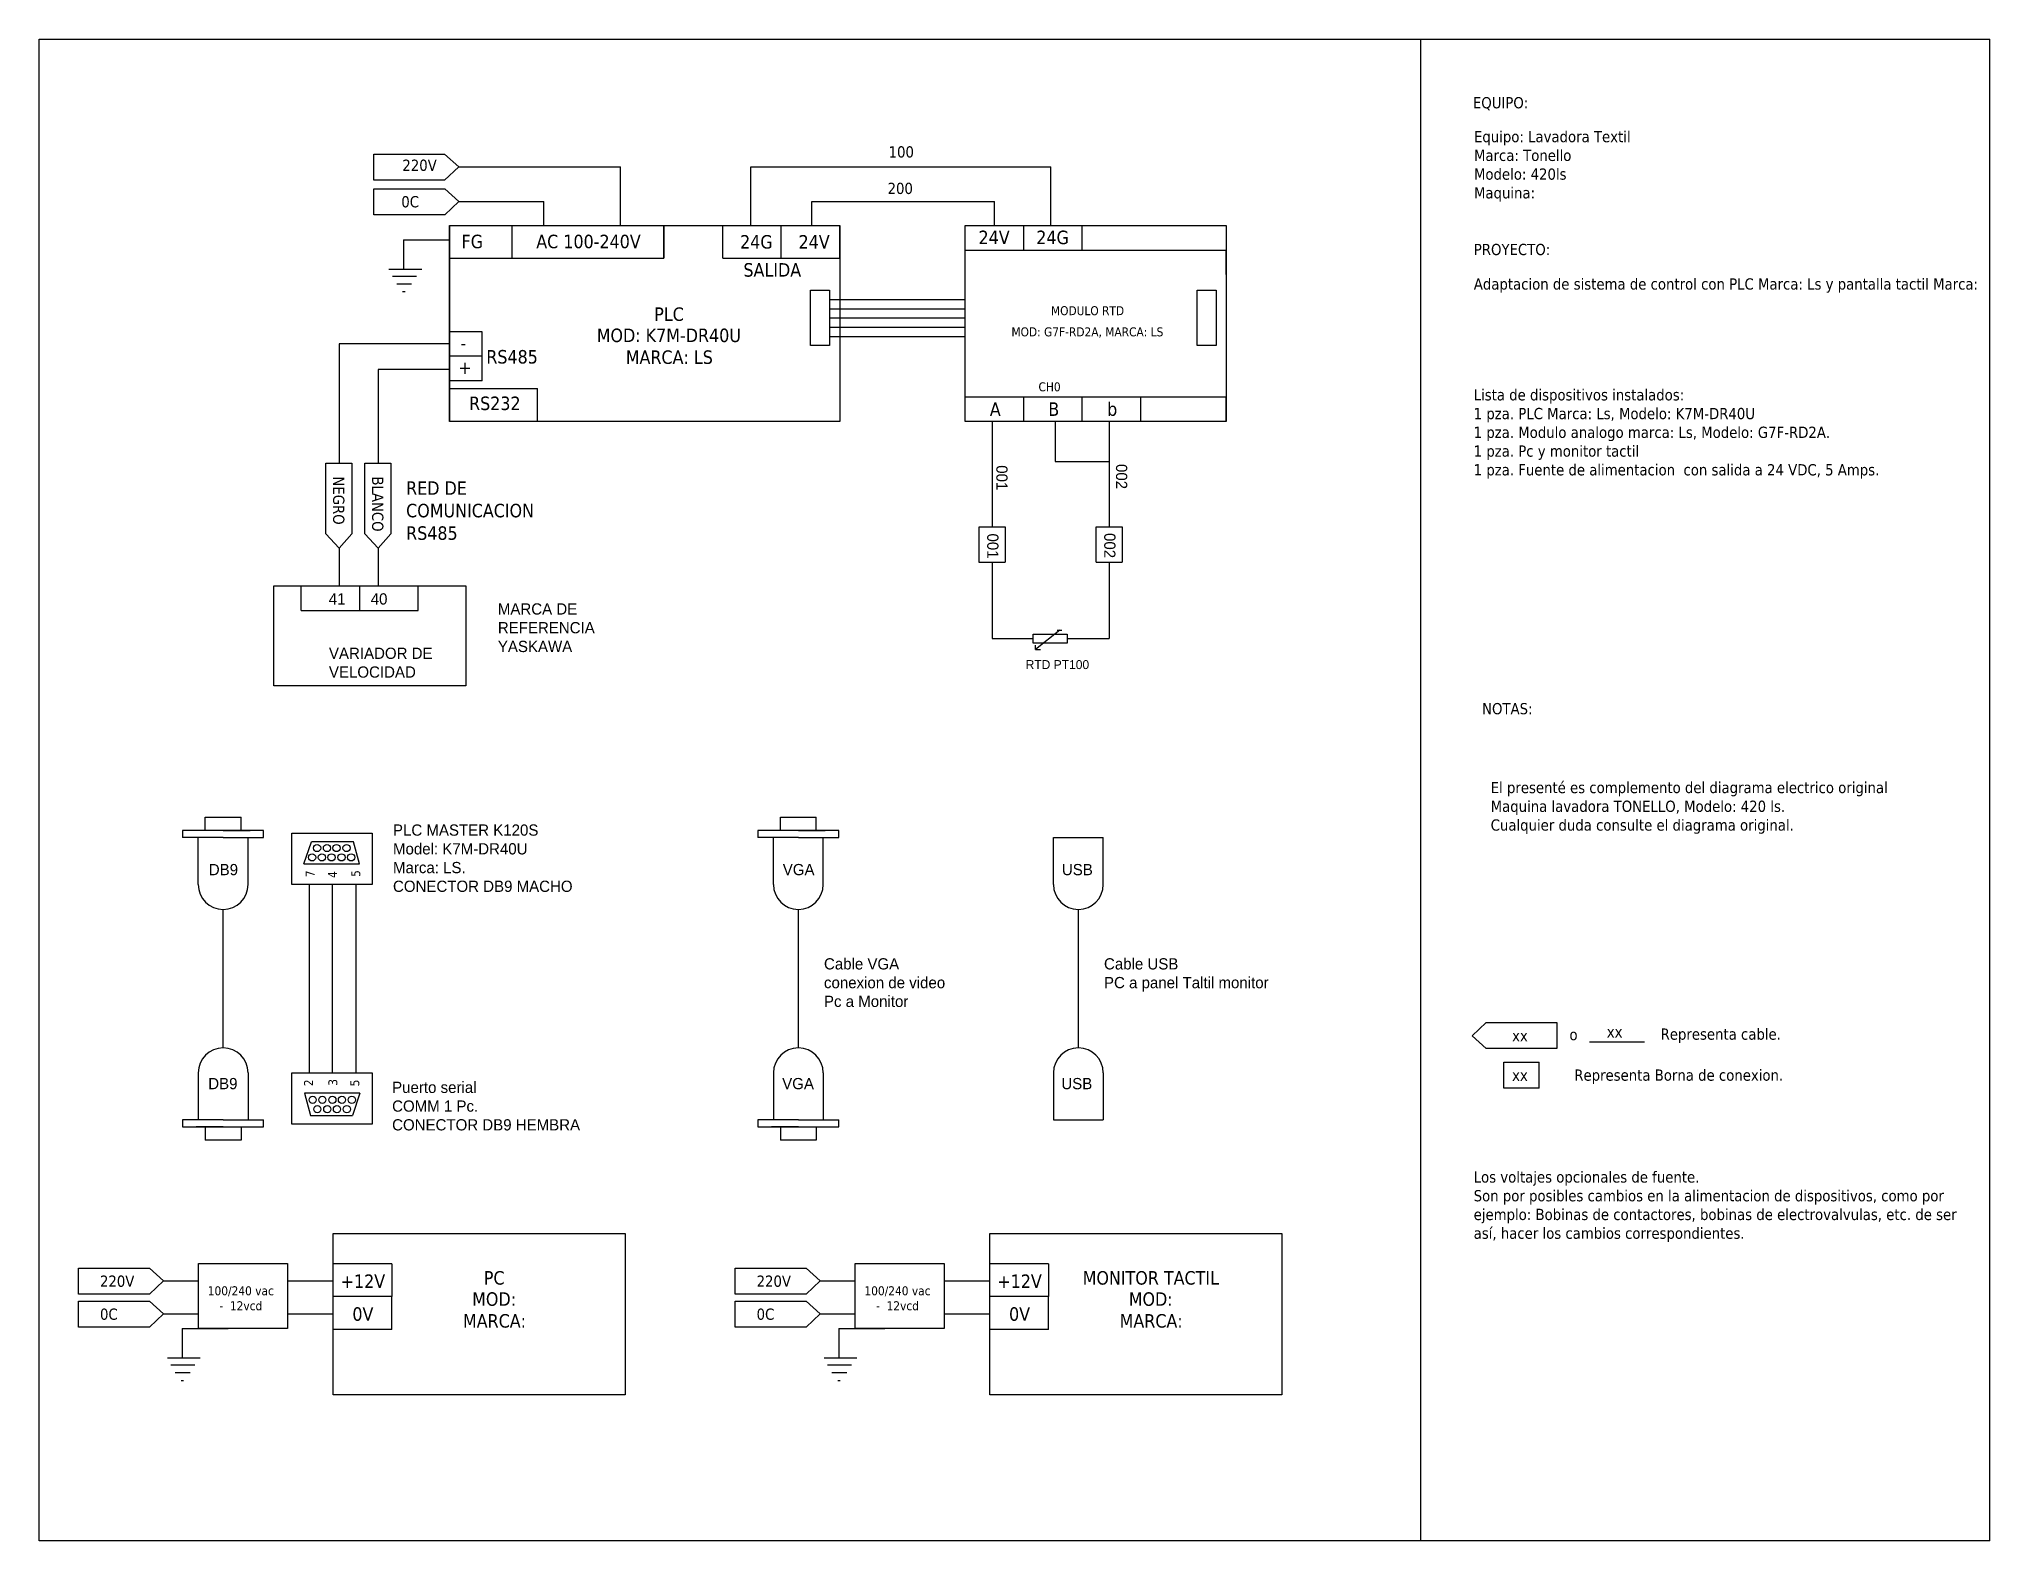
# Model space of a CAD drawing. Header units: millimetres. Extents: x 123 to 1759, y 804 to 1552.
# Drawn here: x 123.2 to 557, y 1217.8 to 1551.8 of the extents above; entities that cross this region are included whole.
import ezdxf

# ---------------------------------------------------------------- set-up
doc = ezdxf.new("R2010")
doc.units = ezdxf.units.MM
doc.styles.add('Tahoma', font='tahoma.ttf')

msp = doc.modelspace()

# ---------------------------------------------------------------- texts
at = {"style": 'Tahoma'}
for s, insert, char_height, width, attachment_point in [('EQUIPO:', (441.99, 1538.87), 2.5, 57.589, 1), ('Equipo: Lavadora Textil\\PMarca: Tonello \\PModelo: 420ls\\PMaquina: ', (442.23, 1531.33), 2.5, 107.8163, 1), ('100', (312.07, 1527.93), 2.5, 15.2778, 1), ('220V', (203.96, 1524.96), 2.5, 15.2778, 1), ('200', (311.84, 1519.82), 2.5, 15.2778, 1), ('0C', (203.72, 1516.85), 2.5, 15.2778, 1), ('FG', (217.12, 1508.26), 3, 15.2778, 1), ('AC 100-240V', (233.73, 1508.26), 3, 25.088, 1), ('24G', (279.05, 1508.18), 3, 15.2778, 1), ('24V', (292.05, 1508.18), 3, 15.2778, 1), ('24V', (335.53, 1509.17), 3, 15.2778, 2), ('24G', (348.53, 1509.17), 3, 15.2778, 2), ('PROYECTO:', (442.19, 1506.23), 2.5, 57.589, 1), ('SALIDA', (279.79, 1501.94), 3, 15.2778, 1), ('Adaptacion de sistema de control con PLC Marca: Ls y pantalla tactil Marca: ', (442.19, 1498.56), 2.5, 107.8163, 1), ('MODULO RTD', (356.3, 1492.37), 2, 60.9491, 2), ('PLC', (263.24, 1492.1), 3, 60.9491, 2), ('  -', (214.61, 1485.7), 3, 15.2778, 1), ('MOD: K7M-DR40U', (263.21, 1487.39), 3, 60.9491, 2), ('MOD: G7F-RD2A, MARCA: LS', (356.27, 1487.66), 2, 60.9491, 2), (' +', (215.26, 1480.26), 3, 15.2778, 1), ('RS485', (222.62, 1482.62), 3, 15.2778, 1), ('MARCA: LS', (263.31, 1482.54), 3, 60.9491, 2), ('CH0', (347.86, 1475.44), 2, 15.2778, 2), ('RS232', (218.78, 1472.27), 3, 15.2778, 1), ('A', (335.79, 1470.98), 3, 15.2778, 2), ('B', (348.79, 1470.98), 3, 15.2778, 2), ('b', (361.79, 1470.98), 3, 15.2778, 2), ('Lista de dispositivos instalados:\\P1 pza. PLC Marca: Ls, Modelo: K7M-DR40U \\P1 pza. Modulo analogo marca: Ls, Modelo: G7F-RD2A. \\P1 pza. Pc y monitor tactil \\P1 pza. Fuente de alimentacion  con salida a 24 VDC, 5 Amps.', (442.16, 1473.91), 2.5, 110.8234, 1), ('RED DE COMUNICACION RS485', (204.79, 1453.42), 3, 32.4103, 1), ('NOTAS:', (444.03, 1404.12), 2.5, 57.589, 1), ('El presenté es complemento del diagrama electrico original Maquina lavadora TONELLO, Modelo: 420 ls.\\PCualquier duda consulte el diagrama original.', (445.94, 1386.58), 2.5, 99.3678, 1), ('Representa cable.', (483.72, 1331.75), 2.5, 99.3678, 1), ('o', (463.46, 1331.64), 2.5, 99.3678, 1), ('Representa Borna de conexion.', (464.53, 1322.63), 2.5, 99.3678, 1), ('Los voltajes opcionales de fuente.\\PSon por posibles cambios en la alimentacion de dispositivos, como por ejemplo: Bobinas de contactores, bobinas de electrovalvulas, etc. de ser así, hacer los cambios correspondientes.', (442.16, 1299.98), 2.5, 110.8234, 1), ('+12V', (195.18, 1277.04), 3, 15.2778, 2), ('PC', (224.37, 1277.79), 3, 60.9491, 2), ('+12V', (341.19, 1277.04), 3, 15.2778, 2), ('MONITOR TACTIL', (370.37, 1277.79), 3, 60.9491, 2), ('100/240 vac\\P-  12vcd', (168.03, 1274.42), 2, 23.221, 2), ('MOD: ', (224.35, 1273.08), 3, 60.9491, 2), ('100/240 vac\\P-  12vcd', (314.04, 1274.42), 2, 23.221, 2), ('MOD: ', (370.35, 1273.08), 3, 60.9491, 2), ('0V', (195.18, 1269.75), 3, 15.2778, 2), ('MARCA: ', (224.44, 1268.23), 3, 70.8153, 2), ('0V', (341.19, 1269.75), 3, 15.2778, 2), ('MARCA: ', (370.45, 1268.23), 3, 70.8153, 2)]:
    msp.add_mtext(s, dxfattribs=dict(at, insert=insert, char_height=char_height, width=width, attachment_point=attachment_point))
at = {"attachment_point": 1, "style": 'Tahoma'}
for s, insert, char_height, width, rotation in [('NEGRO', (191.06, 1454.51), 2.5, 15.2778, 270.0001), ('BLANCO', (199.73, 1454.51), 2.5, 15.2778, 270.0001), ('7', (182.42, 1365.41), 2, 2.3308, 90), ('4', (187.42, 1365.22), 2, 2.3308, 90), ('5', (192.58, 1365.45), 2, 2.3308, 90), ('xx', (450.7, 1331.39), 2.5, 15.2778, 0.0001), ('xx', (471.76, 1332.24), 2.5, 15.2778, 0.0001), ('2', (182.1, 1318.91), 2, 2.3308, 90), ('3', (187.49, 1319.01), 2, 2.3308, 90), ('5', (192.37, 1318.88), 2, 2.3308, 90), ('xx', (450.7, 1322.6), 2.5, 15.2778, 0.0001), ('220V', (136.72, 1276.81), 2.5, 15.2778, 0.0001), ('220V', (282.72, 1276.81), 2.5, 15.2778, 0.0001), ('0C', (136.72, 1269.47), 2.5, 15.2778, 0.0001), ('0C', (282.72, 1269.47), 2.5, 15.2778, 0.0001)]:
    msp.add_mtext(s, dxfattribs=dict(at, insert=insert, char_height=char_height, width=width, rotation=rotation))
at = {"char_height": 2.5, "width": 15.2778, "attachment_point": 1, "rotation": 270}
for s, insert in [('001', (338.52, 1457)), ('002', (365.13, 1457.27)), ('001', (336.5, 1441.82)), ('002', (362.51, 1441.92))]:
    msp.add_mtext(s, dxfattribs=dict(at, insert=insert))
for s, insert, char_height, width, attachment_point in [('41', (187.58, 1428.52), 2.5, 7.305, 1), ('40', (196.92, 1428.52), 2.5, 7.305, 1), ('MARCA DE REFERENCIA YASKAWA', (225.19, 1426.29), 2.5, 29.6212, 1), ('VARIADOR DE VELOCIDAD', (187.63, 1416.43), 2.5, 29.6212, 1), ('RTD PT100', (342.54, 1413.67), 2, 17.9063, 1), ('PLC MASTER K120S\\PModel: K7M-DR40U\\PMarca: LS.\\PCONECTOR DB9 MACHO', (201.87, 1377.12), 2.5, 60.8878, 1), ('DB9', (164.17, 1368.33), 2.5, 8.7268, 2), ('VGA', (292.07, 1368.33), 2.5, 8.7268, 2), ('USB', (354.04, 1368.33), 2.5, 8.7268, 2), ('Cable VGA \\Pconexion de video \\PPc a Monitor', (297.7, 1347.37), 2.5, 39.6035, 1), ('Cable USB \\PPC a panel Taltil monitor', (359.96, 1347.37), 2.5, 39.6035, 1), ('DB9', (164.04, 1320.74), 2.5, 8.7268, 2), ('Puerto serial \\PCOMM 1 Pc.\\PCONECTOR DB9 HEMBRA', (201.68, 1319.91), 2.5, 49.9622, 1), ('VGA', (291.94, 1320.74), 2.5, 8.7268, 2), ('USB', (353.92, 1320.74), 2.5, 8.7268, 2)]:
    msp.add_mtext(s, dxfattribs=dict(insert=insert, char_height=char_height, width=width, attachment_point=attachment_point))

# ---------------------------------------------------------------- linework, layer by layer
for p, q in [((123.17, 1217.78), (123.17, 1551.78)), ((123.17, 1551.78), (556.96, 1551.78)), ((430.31, 1551.78), (430.31, 1217.78)), ((556.96, 1217.78), (556.96, 1551.78)), ((197.59, 1526.16), (213.36, 1526.16)), ((197.59, 1520.4), (197.59, 1526.16)), ((213.36, 1526.16), (216.48, 1523.36)), ((216.48, 1523.36), (213.36, 1520.4)), ((216.48, 1523.36), (252.49, 1523.36)), ((252.49, 1510.32), (252.49, 1523.36)), ((281.45, 1523.36), (348.12, 1523.37)), ((281.45, 1510.32), (281.45, 1523.36)), ((348.12, 1510.34), (348.12, 1523.37)), ((213.36, 1520.4), (197.59, 1520.4)), ((197.62, 1518.47), (213.39, 1518.47)), ((197.62, 1512.71), (197.62, 1518.47)), ((213.39, 1518.47), (216.51, 1515.67)), ((216.51, 1515.67), (213.39, 1512.71)), ((216.51, 1515.67), (235.38, 1515.67)), ((235.38, 1510.32), (235.38, 1515.67)), ((294.99, 1515.67), (335.65, 1515.67)), ((294.99, 1510.32), (294.99, 1515.67)), ((335.65, 1510.32), (335.65, 1515.67)), ((213.39, 1512.71), (197.62, 1512.71)), ((228.35, 1503.03), (228.35, 1510.32)), ((262.09, 1503.03), (262.09, 1510.32)), ((262.19, 1503.03), (262.19, 1510.32)), ((275.19, 1503.03), (275.19, 1510.32)), ((288.19, 1503.03), (288.19, 1510.32)), ((301.19, 1503.03), (301.19, 1510.32)), ((342.12, 1504.86), (342.12, 1510.34)), ((355.12, 1504.86), (355.12, 1510.34)), ((204.24, 1507.12), (204.24, 1500.63)), ((204.24, 1507.12), (214.45, 1507.12)), ((214.45, 1503.03), (262.09, 1503.03)), ((275.19, 1503.03), (301.19, 1503.03)), ((329.12, 1504.86), (387.12, 1504.86)), ((387.12, 1499.41), (387.12, 1504.86)), ((200.96, 1500.63), (208.28, 1500.63)), ((201.74, 1499.04), (207.09, 1499.04)), ((202.69, 1497.32), (206, 1497.32)), ((204.01, 1495.6), (204.55, 1495.6)), ((298.96, 1493.87), (329.12, 1493.87)), ((298.96, 1491.81), (329.12, 1491.81)), ((298.96, 1489.76), (329.12, 1489.76)), ((189.9, 1483.98), (189.9, 1457.48)), ((214.45, 1483.98), (189.9, 1483.98)), ((221.73, 1486.67), (214.45, 1486.67)), ((221.73, 1475.78), (221.73, 1486.67)), ((298.96, 1487.71), (329.12, 1487.71)), ((298.96, 1485.66), (329.12, 1485.66)), ((221.73, 1481.22), (214.45, 1481.22)), ((198.57, 1478.3), (198.57, 1457.48)), ((214.45, 1478.3), (198.57, 1478.3)), ((221.73, 1475.78), (214.45, 1475.78)), ((214.45, 1474.04), (234.01, 1474.04)), ((234.01, 1466.75), (234.01, 1474.04)), ((329.12, 1472.21), (387.12, 1472.21)), ((342.12, 1466.74), (342.12, 1472.19)), ((355.12, 1466.74), (355.12, 1472.21)), ((368.12, 1466.74), (368.12, 1472.21)), ((387.12, 1466.75), (387.12, 1472.21)), ((335.12, 1466.75), (335.12, 1443.29)), ((349.12, 1466.74), (349.12, 1457.8)), ((361.12, 1466.77), (361.12, 1443.31)), ((349.12, 1457.8), (361.12, 1457.8)), ((186.95, 1441.71), (186.95, 1457.48)), ((186.95, 1457.48), (192.71, 1457.48)), ((192.71, 1457.48), (192.71, 1441.71)), ((195.62, 1441.71), (195.62, 1457.48)), ((195.62, 1457.48), (201.38, 1457.48)), ((201.38, 1457.48), (201.38, 1441.71)), ((189.9, 1438.59), (186.95, 1441.71)), ((192.71, 1441.71), (189.9, 1438.59)), ((198.57, 1438.59), (195.62, 1441.71)), ((201.38, 1441.71), (198.57, 1438.59)), ((332.24, 1435.41), (332.24, 1443.29)), ((332.24, 1443.29), (338, 1443.29)), ((338, 1443.29), (338, 1435.41)), ((338, 1443.29), (338, 1435.41)), ((358.24, 1435.42), (358.24, 1443.31)), ((358.24, 1443.31), (364, 1443.31)), ((364, 1443.31), (364, 1435.42)), ((189.9, 1438.59), (189.9, 1432.39)), ((198.57, 1438.59), (198.57, 1432.39)), ((189.9, 1432.39), (189.9, 1430.17)), ((198.57, 1432.39), (198.57, 1430.17)), ((332.17, 1435.45), (337.93, 1435.45)), ((332.24, 1435.45), (338, 1435.45)), ((335.12, 1435.45), (335.12, 1418.47)), ((358.24, 1435.47), (364, 1435.47)), ((361.12, 1435.47), (361.12, 1418.49)), ((181.47, 1424.72), (181.47, 1430.18)), ((194.47, 1424.72), (194.47, 1430.2)), ((207.47, 1424.72), (207.47, 1430.2)), ((181.47, 1424.72), (207.47, 1424.72)), ((350.16, 1420.31), (344.75, 1416.05)), ((349.54, 1420.31), (350.61, 1420.31)), ((335.12, 1418.49), (344.23, 1418.49)), ((344.75, 1416.05), (344.75, 1416.98)), ((344.75, 1416.05), (345.82, 1416.05)), ((351.74, 1418.49), (361.12, 1418.49)), ((173.1, 1375.78), (155.1, 1375.78)), ((155.1, 1375.78), (155.1, 1374.21)), ((164.1, 1375.78), (158.1, 1375.78)), ((160.1, 1375.78), (160.1, 1378.75)), ((160.1, 1378.75), (168.1, 1378.75)), ((164.1, 1375.78), (170.1, 1375.78)), ((168.1, 1375.78), (168.1, 1378.75)), ((173.1, 1374.21), (173.1, 1375.78)), ((301, 1375.78), (283, 1375.78)), ((283, 1375.78), (283, 1374.21)), ((292, 1375.78), (286, 1375.78)), ((288, 1375.78), (288, 1378.75)), ((288, 1378.75), (296, 1378.75)), ((292, 1375.78), (298, 1375.78)), ((296, 1375.78), (296, 1378.75)), ((301, 1374.21), (301, 1375.78)), ((164.1, 1374.21), (155.1, 1374.21)), ((158.57, 1363.78), (158.57, 1374.21)), ((164.1, 1374.21), (173.1, 1374.21)), ((169.64, 1363.78), (169.64, 1374.21)), ((182.06, 1368.34), (183.72, 1373.25)), ((193.09, 1373.25), (183.72, 1373.25)), ((194.43, 1368.34), (193.09, 1373.25)), ((292, 1374.21), (283, 1374.21)), ((286.47, 1363.78), (286.47, 1374.21)), ((292, 1374.21), (301, 1374.21)), ((297.54, 1363.78), (297.54, 1374.21)), ((348.73, 1363.78), (348.73, 1374.21)), ((348.73, 1374.21), (359.8, 1374.21)), ((359.8, 1363.78), (359.8, 1374.21)), ((182.06, 1368.34), (194.43, 1368.34)), ((183.31, 1321.9), (183.31, 1363.78)), ((188.43, 1321.9), (188.43, 1363.78)), ((193.71, 1321.9), (193.71, 1363.78)), ((164.1, 1327.43), (164.1, 1358.24)), ((292, 1327.43), (292, 1358.24)), ((354.26, 1327.43), (354.26, 1358.24)), ((441.79, 1330.13), (444.91, 1333.08)), ((444.91, 1333.08), (460.68, 1333.08)), ((460.68, 1333.08), (460.68, 1327.32)), ((444.91, 1327.32), (441.79, 1330.13)), ((467.9, 1328.81), (480.14, 1328.81)), ((460.68, 1327.32), (444.91, 1327.32)), ((448.86, 1324.24), (456.74, 1324.24)), ((448.86, 1318.47), (448.86, 1324.24)), ((456.7, 1318.47), (456.7, 1324.24)), ((158.57, 1321.9), (158.57, 1311.46)), ((169.64, 1321.9), (169.64, 1311.46)), ((286.47, 1321.9), (286.47, 1311.46)), ((297.54, 1321.9), (297.54, 1311.46)), ((348.73, 1321.9), (348.73, 1311.46)), ((359.8, 1321.9), (359.8, 1311.46)), ((194.53, 1317.33), (182.16, 1317.33)), ((182.16, 1317.33), (183.5, 1312.42)), ((194.53, 1317.33), (192.87, 1312.42)), ((456.74, 1318.47), (448.86, 1318.47)), ((164.1, 1311.46), (155.1, 1311.46)), ((155.1, 1311.46), (155.1, 1309.9)), ((164.1, 1311.46), (173.1, 1311.46)), ((173.1, 1309.9), (173.1, 1311.46)), ((183.5, 1312.42), (192.87, 1312.42)), ((292, 1311.46), (283, 1311.46)), ((283, 1311.46), (283, 1309.9)), ((292, 1311.46), (301, 1311.46)), ((301, 1309.9), (301, 1311.46)), ((348.73, 1311.46), (359.8, 1311.46)), ((155.1, 1309.9), (173.1, 1309.9)), ((164.1, 1309.9), (158.1, 1309.9)), ((160.1, 1309.9), (160.1, 1306.92)), ((168.1, 1306.92), (160.1, 1306.92)), ((164.1, 1309.9), (170.1, 1309.9)), ((168.1, 1309.9), (168.1, 1306.92)), ((283, 1309.9), (301, 1309.9)), ((292, 1309.9), (286, 1309.9)), ((288, 1309.9), (288, 1306.92)), ((296, 1306.92), (288, 1306.92)), ((292, 1309.9), (298, 1309.9)), ((296, 1309.9), (296, 1306.92)), ((131.98, 1278.46), (147.75, 1278.46)), ((131.98, 1272.7), (131.98, 1278.46)), ((147.75, 1278.46), (150.87, 1275.66)), ((150.87, 1275.66), (147.75, 1272.7)), ((150.87, 1275.66), (158.66, 1275.66)), ((178.43, 1275.66), (188.59, 1275.66)), ((201.59, 1279.41), (188.65, 1279.41)), ((201.59, 1279.41), (201.59, 1272.12)), ((277.98, 1278.46), (293.75, 1278.46)), ((277.98, 1272.7), (277.98, 1278.46)), ((293.75, 1278.46), (296.87, 1275.66)), ((296.87, 1275.66), (293.75, 1272.7)), ((296.87, 1275.66), (304.67, 1275.66)), ((324.43, 1275.66), (334.59, 1275.66)), ((347.59, 1279.41), (334.65, 1279.41)), ((347.59, 1279.41), (347.59, 1272.12)), ((147.75, 1272.7), (131.98, 1272.7)), ((131.98, 1271.13), (147.75, 1271.13)), ((131.98, 1265.36), (131.98, 1271.13)), ((147.75, 1271.13), (150.87, 1268.32)), ((201.59, 1272.12), (188.65, 1272.12)), ((201.59, 1264.83), (201.59, 1272.12)), ((293.75, 1272.7), (277.98, 1272.7)), ((277.98, 1271.13), (293.75, 1271.13)), ((277.98, 1265.36), (277.98, 1271.13)), ((293.75, 1271.13), (296.87, 1268.32)), ((347.59, 1272.12), (334.65, 1272.12)), ((347.59, 1264.83), (347.59, 1272.12)), ((150.87, 1268.32), (147.75, 1265.36)), ((150.87, 1268.32), (158.66, 1268.32)), ((178.43, 1268.32), (188.59, 1268.32)), ((296.87, 1268.32), (293.75, 1265.36)), ((296.87, 1268.32), (304.67, 1268.32)), ((324.43, 1268.32), (334.59, 1268.32)), ((147.75, 1265.36), (131.98, 1265.36)), ((154.99, 1265.02), (154.99, 1258.53)), ((154.99, 1265.02), (165.2, 1265.02)), ((201.59, 1264.83), (188.65, 1264.83)), ((293.75, 1265.36), (277.98, 1265.36)), ((301, 1265.02), (301, 1258.53)), ((301, 1265.02), (311.2, 1265.02)), ((347.59, 1264.83), (334.65, 1264.83)), ((151.71, 1258.53), (159.02, 1258.53)), ((297.71, 1258.53), (305.03, 1258.53)), ((152.48, 1256.94), (157.84, 1256.94)), ((153.44, 1255.22), (156.75, 1255.22)), ((298.49, 1256.94), (303.85, 1256.94)), ((299.44, 1255.22), (302.76, 1255.22)), ((154.75, 1253.49), (155.3, 1253.49)), ((300.76, 1253.49), (301.3, 1253.49)), ((556.96, 1217.78), (123.17, 1217.78))]:
    msp.add_line(p, q)
for points in [[(214.45, 1510.32), (214.45, 1510.32), (214.45, 1466.75), (214.45, 1466.75)], [(214.45, 1510.32), (301.19, 1510.32), (301.19, 1466.75), (214.45, 1466.75)], [(329.12, 1510.32), (387.12, 1510.32), (387.12, 1466.75), (329.12, 1466.75)], [(294.7, 1495.92), (298.96, 1495.92), (298.96, 1483.66), (294.7, 1483.66)], [(380.65, 1495.92), (384.91, 1495.92), (384.91, 1483.66), (380.65, 1483.66)], [(175.34, 1430.17), (218.06, 1430.17), (218.06, 1407.96), (175.34, 1407.96)], [(344.23, 1419.42), (351.74, 1419.42), (351.74, 1417.45), (344.23, 1417.45)], [(179.37, 1375.17), (197.22, 1375.17), (197.22, 1363.78), (179.37, 1363.78)], [(197.22, 1310.5), (179.37, 1310.5), (179.37, 1321.9), (197.22, 1321.9)], [(188.59, 1286.16), (253.53, 1286.16), (253.53, 1250.31), (188.59, 1250.31)], [(334.59, 1286.16), (399.53, 1286.16), (399.53, 1250.31), (334.59, 1250.31)], [(158.66, 1279.46), (178.43, 1279.46), (178.43, 1265.02), (158.66, 1265.02)], [(304.67, 1279.46), (324.43, 1279.46), (324.43, 1265.02), (304.67, 1265.02)]]:
    msp.add_lwpolyline(points, close=True)
for centre in [(184.99, 1371.87), (187.19, 1371.87), (189.32, 1371.87), (191.55, 1371.87), (183.88, 1369.8), (186.07, 1369.8), (188.21, 1369.8), (190.43, 1369.8), (192.58, 1369.8), (184.01, 1315.88), (185.05, 1313.8), (186.16, 1315.88), (187.27, 1313.8), (188.39, 1315.88), (189.41, 1313.8), (190.53, 1315.88), (191.6, 1313.8), (192.72, 1315.88)]:
    msp.add_circle(centre, 0.802)
for centre, start, end in [((164.1, 1363.78), 180, 0), ((292, 1363.78), 180, 0), ((354.26, 1363.78), 180, 0), ((164.1, 1321.9), 0, 180), ((292, 1321.9), 0, 180), ((354.26, 1321.9), 0, 180)]:
    msp.add_arc(centre, 5.54, start, end)

msp.set_redraw_order([(e.dxf.handle, doc.entitydb.next_handle()) for e in msp.query("TEXT MTEXT ATTDEF DIMENSION ARC_DIMENSION")])  # texts and dimensions are drawn at this point

doc.saveas('drawing.dxf')
